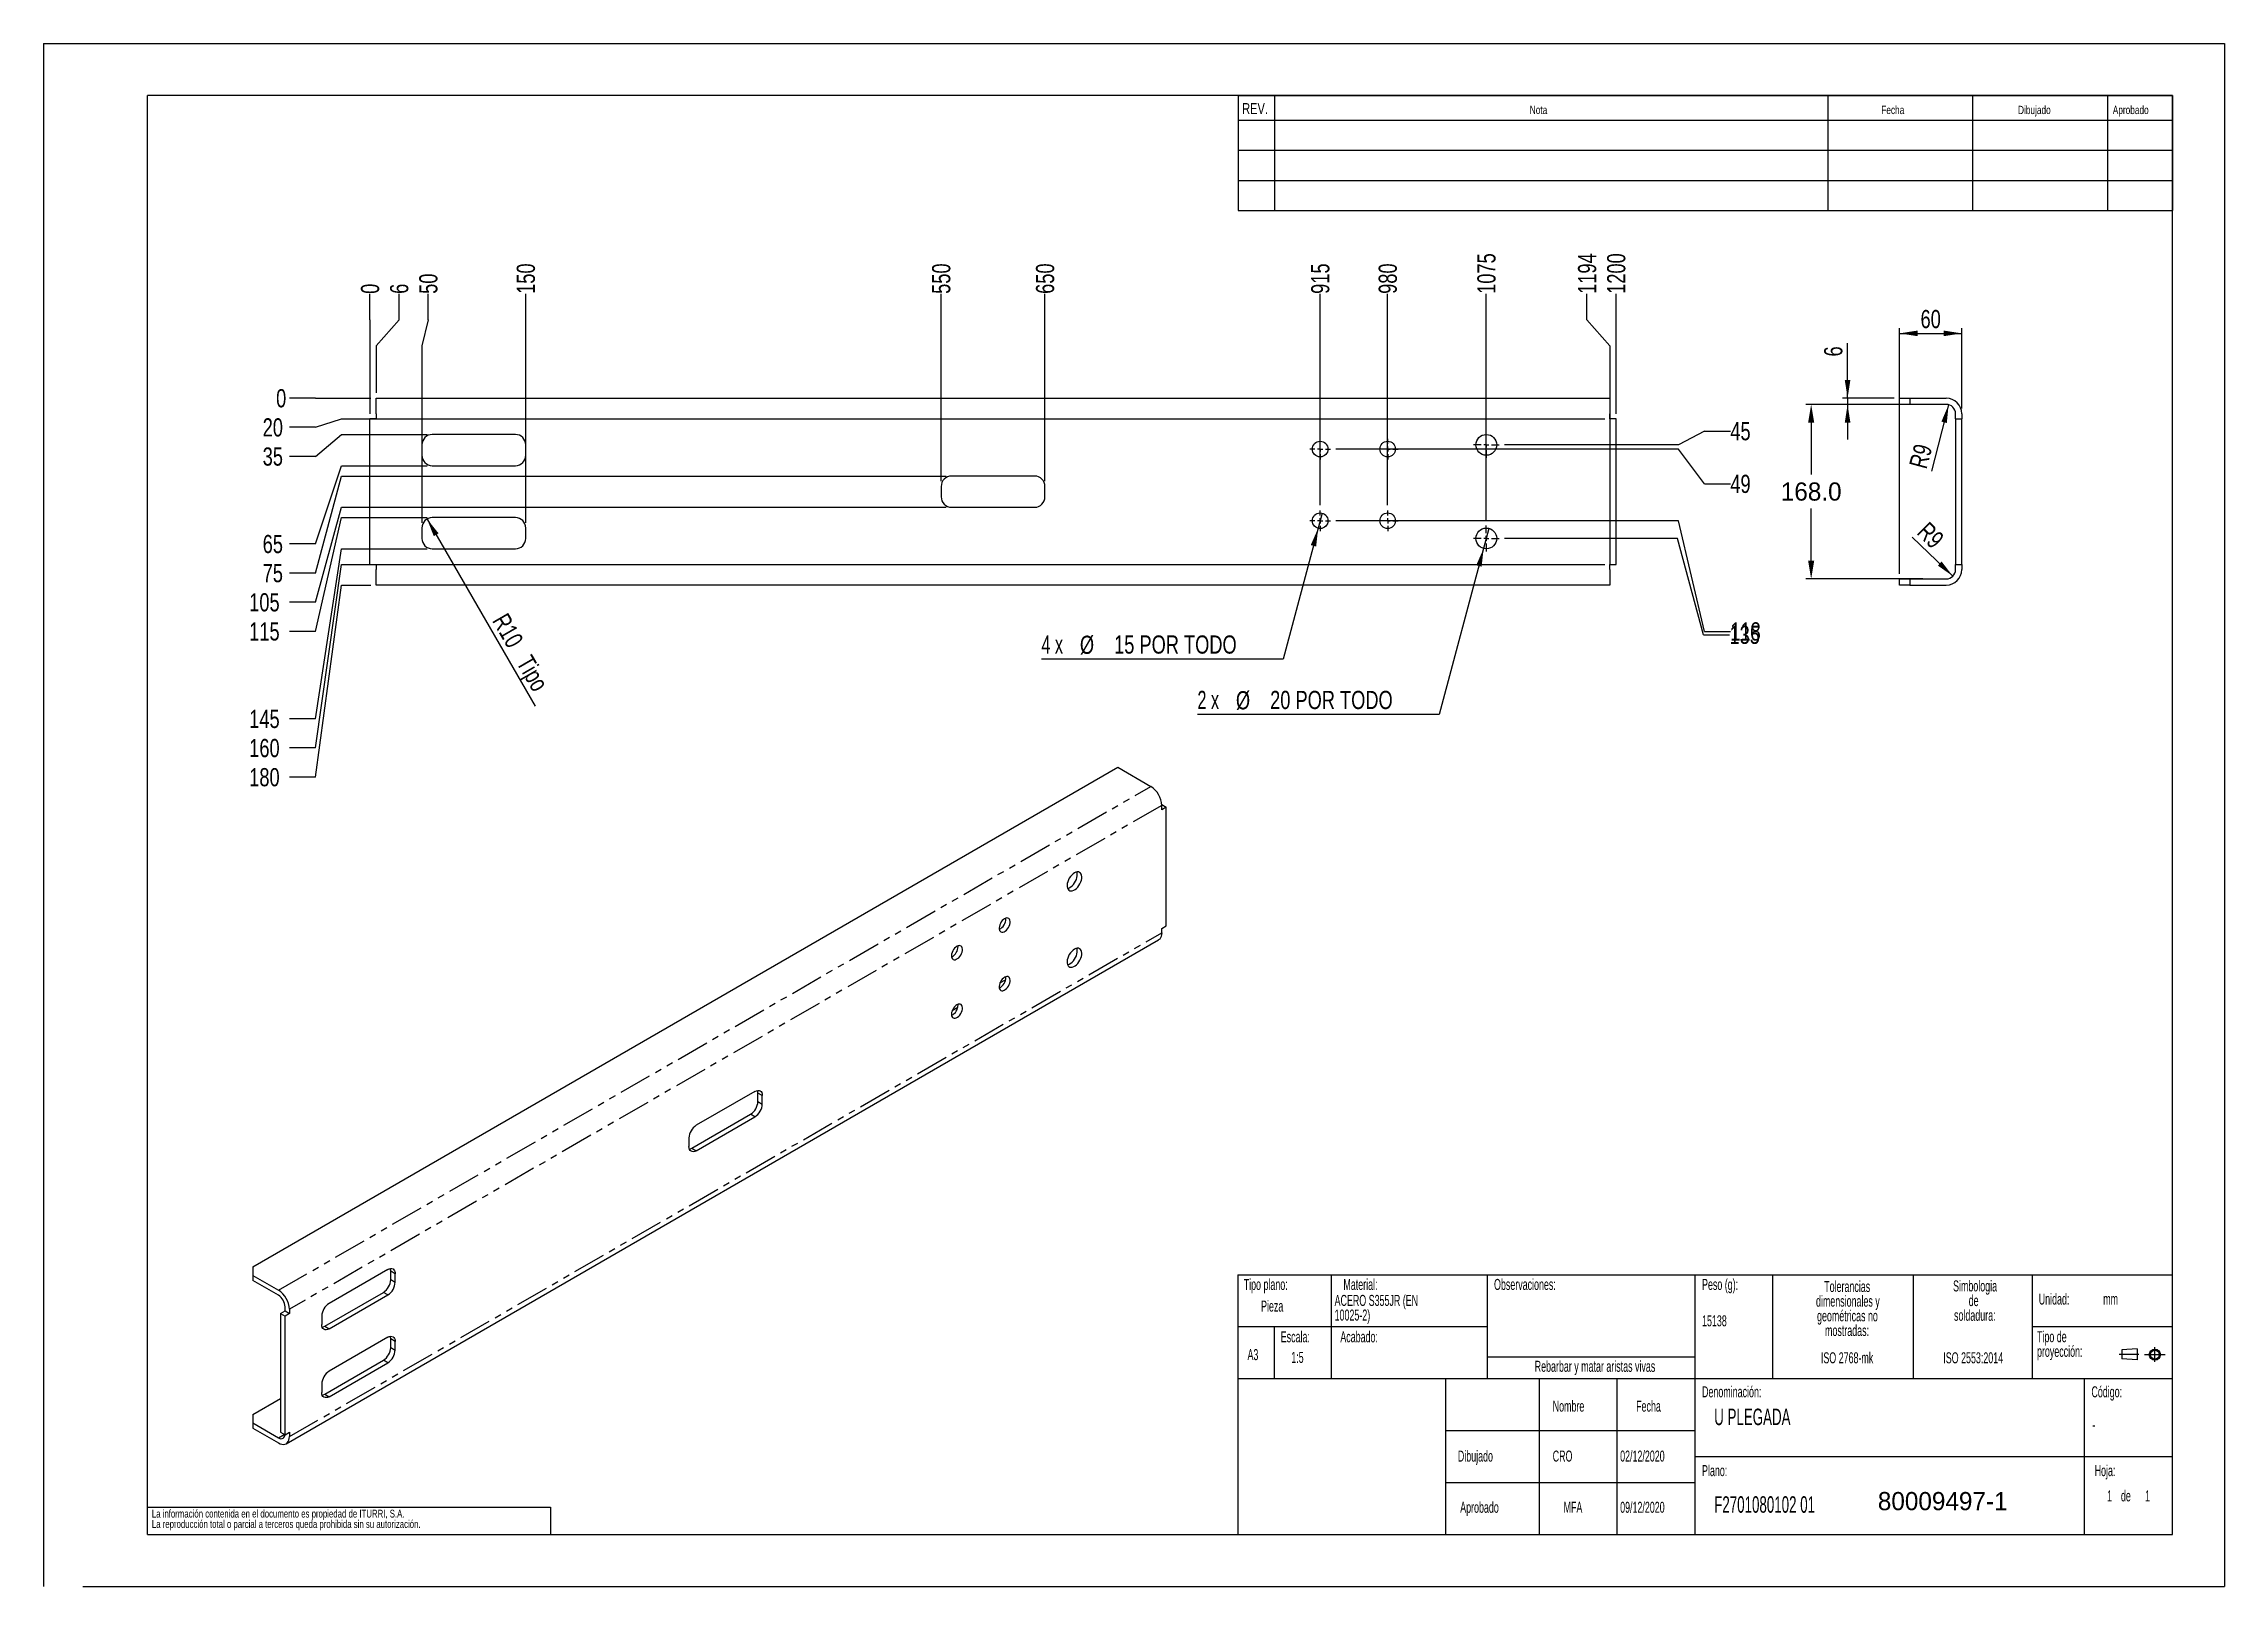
# Model space of a CAD drawing. Extents: x -521 to 4146, y -1144 to 297.
# Drawn here: x 0 to 420, y 0 to 297 of the extents above; entities that cross this region are included whole.
import ezdxf

# ---------------------------------------------------------------- set-up
doc = ezdxf.new("R2010")
doc.units = 0
doc.header["$PDSIZE"] = -1
for name, pattern in [('SLD-CENTRADA-DOBLE', [12.7, 6.35, -1.27, 1.27, -1.27, 1.27, -1.27]), ('SLD-CENTRADA-TRAZOS-LARGOS', [19.05, 15.24, -1.27, 1.27, -1.27]), ('SLD-CONTINUA', [0])]:
    doc.linetypes.add(name, pattern=pattern)
doc.layers.get('0').update_dxf_attribs({"linetype": 'CONTINUOUS'})
doc.layers.get('Defpoints').update_dxf_attribs({"linetype": 'CONTINUOUS'})
doc.layers.add('FORMATO', color=7, linetype='SLD-CONTINUA')
doc.layers.add('SLD-0', color=179, linetype='SLD-CONTINUA')
doc.styles.add('SLDTEXTSTYLE0', font='TXT', dxfattribs={"width": 0.605})
doc.styles.add('SLDTEXTSTYLE1', font='TXT', dxfattribs={"width": 0.75})
doc.styles.add('SLDTEXTSTYLE2', font='TXT', dxfattribs={"width": 0.666667})
doc.dimstyles.new('ISO-25', dxfattribs={"dimtxt": 2.5, "dimasz": 2.5, "dimexe": 1.25, "dimexo": 0.625, "dimtad": 1, "dimdsep": 46, "dimtxsty": 'Standard', "dimcen": 2.5, "dimadec": 0, "dimazin": 0, "dimtfac": 1, "dimtmove": 0, "dimatfit": 3, "dimfxl": 1, "dimarcsym": 0})
doc.dimstyles.new('SLDDIMSTYLE0', dxfattribs={"dimtxt": 3.5, "dimasz": 3.5, "dimexe": 0, "dimexo": 0.0625, "dimgap": 0.875, "dimtad": 1, "dimdec": 1, "dimlfac": 5, "dimrnd": 1e-09, "dimzin": 12, "dimdsep": 46, "dimtxsty": 'SLDTEXTSTYLE1', "dimsah": 1, "dimcen": 0.09, "dimadec": 0, "dimazin": 0, "dimtfac": 1, "dimtdec": 1, "dimtofl": 0, "dimtmove": 0, "dimatfit": 3, "dimfxl": 1, "dimtolj": 1, "dimtzin": 12, "dimarcsym": 0})
doc.dimstyles.new('SLDDIMSTYLE1', dxfattribs={"dimtxt": 3.5, "dimasz": 3.5, "dimexe": 0, "dimexo": 0.0625, "dimgap": 0.875, "dimtad": 1, "dimdec": 1, "dimlfac": 5, "dimrnd": 1e-09, "dimzin": 12, "dimdsep": 46, "dimtxsty": 'SLDTEXTSTYLE1', "dimsah": 1, "dimcen": 0.09, "dimadec": 0, "dimazin": 0, "dimtfac": 1, "dimtdec": 1, "dimtmove": 0, "dimatfit": 0, "dimfxl": 1, "dimtolj": 1, "dimtzin": 12, "dimarcsym": 0})
doc.dimstyles.new('SLDDIMSTYLE2', dxfattribs={"dimtxt": 3.5, "dimasz": 3.5, "dimexe": 0, "dimexo": 0.0625, "dimgap": 0.875, "dimtad": 1, "dimdec": 1, "dimlfac": 5, "dimrnd": 1e-09, "dimzin": 12, "dimdsep": 46, "dimtxsty": 'SLDTEXTSTYLE1', "dimsah": 1, "dimcen": 0, "dimadec": 0, "dimazin": 0, "dimtfac": 1, "dimtdec": 1, "dimtofl": 0, "dimtmove": 1, "dimatfit": 3, "dimfxl": 1, "dimtolj": 1, "dimtzin": 12, "dimarcsym": 0})
doc.dimstyles.new('SLDDIMSTYLE3', dxfattribs={"dimtxt": 3.5, "dimasz": 3.5, "dimexe": 0, "dimexo": 0.0625, "dimgap": 0.875, "dimtad": 0, "dimtih": 1, "dimtoh": 1, "dimdec": 0, "dimlfac": 5, "dimrnd": 1e-09, "dimdsep": 46, "dimtxsty": 'SLDTEXTSTYLE1', "dimblk1": 'NONE', "dimblk2": 'NONE', "dimsah": 1, "dimcen": 0.09, "dimadec": 0, "dimazin": 0, "dimtfac": 1, "dimtdec": 0, "dimtofl": 0, "dimtmove": 0, "dimatfit": 3, "dimldrblk": 'NONE', "dimfxl": 1, "dimtolj": 1, "dimtzin": 12, "dimarcsym": 0})
doc.dimstyles.new('SLDDIMSTYLE4', dxfattribs={"dimtxt": 3.5, "dimasz": 3.5, "dimexe": 0, "dimexo": 0.0625, "dimgap": 0.875, "dimtad": 0, "dimtih": 1, "dimtoh": 1, "dimdec": 1, "dimlfac": 5, "dimrnd": 1e-09, "dimzin": 12, "dimdsep": 46, "dimtxsty": 'SLDTEXTSTYLE1', "dimblk1": 'NONE', "dimblk2": 'NONE', "dimsah": 1, "dimcen": 0.09, "dimadec": 0, "dimazin": 0, "dimtfac": 1, "dimtdec": 1, "dimtofl": 0, "dimtmove": 0, "dimatfit": 3, "dimldrblk": 'NONE', "dimfxl": 1, "dimtolj": 1, "dimtzin": 12, "dimarcsym": 0})
doc.dimstyles.new('SLDDIMSTYLE5', dxfattribs={"dimtxt": 3.5, "dimasz": 3.5, "dimexe": 0, "dimexo": 0.0625, "dimgap": 0.875, "dimtad": 0, "dimtih": 1, "dimtoh": 1, "dimdec": 6, "dimlfac": 5, "dimrnd": 1e-09, "dimzin": 12, "dimdsep": 46, "dimtxsty": 'SLDTEXTSTYLE1', "dimblk1": 'NONE', "dimsah": 1, "dimcen": 0, "dimadec": 0, "dimazin": 0, "dimtfac": 1, "dimtdec": 1, "dimtmove": 0, "dimatfit": 3, "dimldrblk": 'NONE', "dimfxl": 1, "dimtolj": 1, "dimtzin": 12, "dimarcsym": 0})

msp = doc.modelspace()

# ---------------------------------------------------------------- texts
at = {"insert": (353.25538098, 18.16370758), "char_height": 3.5, "width": 30.0125, "attachment_point": 1}
msp.add_mtext('80009497-1', dxfattribs=at)
at = {"layer": 'FORMATO', "attachment_point": 1, "style": 'SLDTEXTSTYLE1'}
for s, insert, char_height in [('REV.', (230.83569636, 285.55214024), 2.116666667), ('Nota', (286.22438362, 285.02581871), 1.5875), ('Fecha', (353.92640633, 285.02581871), 1.5875), ('Dibujado', (380.2608472, 285.02581871), 1.5875), ('Aprobado', (398.51007098, 285.02581871), 1.5875)]:
    msp.add_mtext(s, dxfattribs=dict(at, insert=insert, char_height=char_height))
at = {"layer": 'SLD-0', "style": 'SLDTEXTSTYLE0'}
for s, insert, char_height, attachment_point in [('Tipo plano:', (231.12929082, 59.18086464), 2.1166666667, 1), ('Tipo plano:', (231.12929082, 59.18086464), 2.1166666667, 1), ('Material:', (250.32966909, 59.18086464), 2.116666667, 1), ('Material:', (250.32966909, 59.18086464), 2.116666667, 1), ('Observaciones:', (279.33861511, 59.18086464), 2.1166666667, 1), ('Observaciones:', (279.33861511, 59.18086464), 2.1166666667, 1), ('Peso (g):', (319.40305943, 59.18086464), 2.116666667, 1), ('Peso (g):', (319.40305943, 59.18086464), 2.116666667, 1), ('Pieza', (234.47259474, 55.01919565), 2.116666667, 1), ('Pieza', (234.47259474, 55.01919565), 2.116666667, 1), ('Unidad:', (384.24614919, 56.37062815), 2.116666667, 1), ('Unidad:', (384.24614919, 56.37062815), 2.116666667, 1), ('mm', (396.66217784, 56.37062815), 2.116666667, 1), ('mm', (396.66217784, 56.37062815), 2.116666667, 1), ('15138', (319.40305943, 52.1813088), 2.116666667, 1), ('15138', (319.40305943, 52.1813088), 2.116666667, 1), ('Escala:', (238.26310497, 49.10146847), 2.116666667, 1), ('Escala:', (238.26310497, 49.10146847), 2.116666667, 1), ('Acabado:', (249.73827693, 49.10146847), 2.116666667, 1), ('Acabado:', (249.73827693, 49.10146847), 2.116666667, 1), ('A3', (231.85934892, 45.67436774), 2.116666667, 1), ('A3', (231.85934892, 45.67436774), 2.116666667, 1), ('1:5', (240.2902322, 45.13474483), 2.116666667, 1), ('1:5', (240.2902322, 45.13474483), 2.116666667, 1), ('Rebarbar y matar aristas vivas', (298.78549011, 43.4237297), 2.1166666667, 2), ('Rebarbar y matar aristas vivas', (298.78549011, 43.4237297), 2.1166666667, 2), ('ISO 2768-mk', (347.33660555, 45.06001736), 2.1166666667, 2), ('ISO 2768-mk', (347.33660555, 45.06001736), 2.1166666667, 2), ('ISO 2553:2014', (371.6253871, 45.06001736), 2.1166666667, 2), ('ISO 2553:2014', (371.6253871, 45.06001736), 2.1166666667, 2), ('Denominación:', (319.40305943, 38.51431126), 2.1166666667, 1), ('Denominación:', (319.40305943, 38.51431126), 2.1166666667, 1), ('Código:', (394.39793937, 38.51431126), 2.116666667, 1), ('Código:', (394.39793937, 38.51431126), 2.116666667, 1), ('Nombre', (290.63774587, 35.75483379), 2.116666667, 1), ('Nombre', (290.63774587, 35.75483379), 2.116666667, 1), ('Fecha', (306.70833095, 35.75483379), 2.116666667, 1), ('Fecha', (306.70833095, 35.75483379), 2.116666667, 1), ('U PLEGADA', (321.73896976, 34.21733212), 3.175, 1), ('U PLEGADA', (321.73896976, 34.21733212), 3.175, 1), ('-', (394.58638598, 32.19316863), 2.11666667, 1), ('-', (394.58638598, 32.19316863), 2.11666667, 1), ('Dibujado', (272.3731861, 26.14030871), 2.116666667, 1), ('Dibujado', (272.3731861, 26.14030871), 2.116666667, 1), ('CRO', (290.63774587, 26.14030877), 2.116666667, 1), ('02/12/2020', (303.6286535, 26.14030877), 2.116666667, 1), ('Plano:', (319.40305943, 23.33826749), 2.116666667, 1), ('Plano:', (319.40305943, 23.33826749), 2.116666667, 1), ('Hoja:', (395.01391774, 23.33826749), 2.116666667, 1), ('Hoja:', (395.01391774, 23.33826749), 2.116666667, 1), ('F2701080102 01', (321.73896976, 17.34676089), 3.175, 1), ('F2701080102 01', (321.73896976, 17.34676089), 3.175, 1), ('1', (397.41271376, 18.47490375), 2.11666667, 1), ('1', (397.41271376, 18.47490375), 2.11666667, 1), ('1', (397.41271376, 18.47490375), 2.11666667, 1), ('1', (397.41271376, 18.47490375), 2.11666667, 1), ('de', (400.07750248, 18.47490369), 2.116666667, 1), ('de', (400.07750248, 18.47490369), 2.116666667, 1), ('de', (400.07750248, 18.47490369), 2.116666667, 1), ('de', (400.07750248, 18.47490369), 2.116666667, 1), ('1', (404.73079952, 18.47490375), 2.11666667, 1), ('1', (404.73079952, 18.47490375), 2.11666667, 1), ('1', (404.73079952, 18.47490375), 2.11666667, 1), ('1', (404.73079952, 18.47490375), 2.11666667, 1), ('Aprobado', (272.82454183, 16.28235867), 2.116666667, 1), ('Aprobado', (272.82454183, 16.28235867), 2.116666667, 1), ('MFA', (292.73505847, 16.28235873), 2.116666667, 1), ('09/12/2020', (303.6286535, 16.28235873), 2.116666667, 1)]:
    msp.add_mtext(s, dxfattribs=dict(at, insert=insert, char_height=char_height, attachment_point=attachment_point))

# ---------------------------------------------------------------- blocks, each defined once
blk = doc.blocks.new('BLOQUE3')
at = {"color": 7, "linetype": 'SLD-CENTRADA-TRAZOS-LARGOS'}
for p, q in [((397.92, 130.06), (394.8, 130.06)), ((398.88, 130.02), (402.16, 130.02)), ((400.52, 128.85), (400.52, 131.19))]:
    blk.add_line(p, q, dxfattribs=at)
at = {"color": 7, "linetype": 'SLD-CONTINUA'}
for p, q in [((397.68, 130.95), (395.23, 130.77)), ((395.23, 130.77), (395.23, 129.34)), ((397.68, 130.95), (397.68, 129.16)), ((397.68, 129.16), (395.23, 129.34))]:
    blk.add_line(p, q, dxfattribs=at)
for radius in [0.892, 0.713]:
    blk.add_circle((400.52, 130.02), radius, dxfattribs=at)
blk = doc.blocks.new('SW_NOTE_0')
at = {"layer": 'SLD-0', "color": 0, "attachment_point": 2, "style": 'SLDTEXTSTYLE0'}
for s, insert, char_height in [('dimensionales y', (7.54, -0.09), 2.1167), ('Tolerancias', (7.41, 2.73), 2.1167), ('geométricas no', (7.46, -2.92), 2.1167), ('mostradas:', (7.38, -5.74), 2.117)]:
    blk.add_mtext(s, dxfattribs=dict(at, insert=insert, char_height=char_height))
blk = doc.blocks.new('SW_NOTE_0_1')
at = {"layer": 'SLD-0', "color": 0, "attachment_point": 1, "style": 'SLDTEXTSTYLE0'}
for s, insert, char_height in [('Tipo de', (0, 2.73), 2.117), ('proyección:', (0, -0.09), 2.1167)]:
    blk.add_mtext(s, dxfattribs=dict(at, insert=insert, char_height=char_height))
blk = doc.blocks.new('SW_NOTE_0_2')
at = {"layer": 'SLD-0', "color": 0, "char_height": 2.117, "attachment_point": 2, "style": 'SLDTEXTSTYLE0'}
for s, insert in [('Simbologia', (7.11, 2.73)), ('de', (6.84, -0.09)), ('soldadura:', (7.06, -2.92))]:
    blk.add_mtext(s, dxfattribs=dict(at, insert=insert))
blk = doc.blocks.new('SW_NOTE_0_3')
at = {"layer": 'SLD-0', "color": 0, "attachment_point": 1, "style": 'SLDTEXTSTYLE0'}
for s, insert, char_height in [('ACERO S355JR (EN', (0, 2.73), 2.1167), ('10025-2)', (0, -0.09), 2.117)]:
    blk.add_mtext(s, dxfattribs=dict(at, insert=insert, char_height=char_height))
blk = doc.blocks.new('SW_NOTE_0_4')
at = {"layer": 'SLD-0', "color": 0, "char_height": 1.5, "attachment_point": 1, "style": 'SLDTEXTSTYLE1'}
for s, insert in [('La información contenida en el documento es propiedad de ITURRI, S.A.', (0, 1.93)), ('La reproducción total o parcial a terceros queda prohibida sin su autorización.', (0, -0.07))]:
    blk.add_mtext(s, dxfattribs=dict(at, insert=insert))
blk = doc.blocks.new('SW_NOTE_0_5')
at = {"layer": 'SLD-0', "color": 0, "attachment_point": 2, "style": 'SLDTEXTSTYLE0'}
for s, insert, char_height in [('dimensionales y', (7.54, -0.09), 2.1167), ('Tolerancias', (7.41, 2.73), 2.1167), ('geométricas no', (7.46, -2.92), 2.1167), ('mostradas:', (7.38, -5.74), 2.117)]:
    blk.add_mtext(s, dxfattribs=dict(at, insert=insert, char_height=char_height))
blk = doc.blocks.new('SW_NOTE_0_6')
at = {"layer": 'SLD-0', "color": 0, "attachment_point": 1, "style": 'SLDTEXTSTYLE0'}
for s, insert, char_height in [('Tipo de', (0, 2.73), 2.117), ('proyección:', (0, -0.09), 2.1167)]:
    blk.add_mtext(s, dxfattribs=dict(at, insert=insert, char_height=char_height))
blk = doc.blocks.new('SW_NOTE_0_7')
at = {"layer": 'SLD-0', "color": 0, "char_height": 2.117, "attachment_point": 2, "style": 'SLDTEXTSTYLE0'}
for s, insert in [('Simbologia', (7.11, 2.73)), ('de', (6.84, -0.09)), ('soldadura:', (7.06, -2.92))]:
    blk.add_mtext(s, dxfattribs=dict(at, insert=insert))
blk = doc.blocks.new('SW_NOTE_0_8')
at = {"layer": 'SLD-0', "color": 0, "attachment_point": 1, "style": 'SLDTEXTSTYLE0'}
for s, insert, char_height in [('ACERO S355JR (EN', (0, 2.73), 2.1167), ('10025-2)', (0, -0.09), 2.117)]:
    blk.add_mtext(s, dxfattribs=dict(at, insert=insert, char_height=char_height))
blk = doc.blocks.new('SW_NOTE_0_9')
at = {"layer": 'SLD-0', "color": 0, "char_height": 1.5, "attachment_point": 1, "style": 'SLDTEXTSTYLE1'}
for s, insert in [('La información contenida en el documento es propiedad de ITURRI, S.A.', (0, 1.93)), ('La reproducción total o parcial a terceros queda prohibida sin su autorización.', (0, -0.07))]:
    blk.add_mtext(s, dxfattribs=dict(at, insert=insert))
blk = doc.blocks.new('_D')
at = {"layer": 'FORMATO', "color": 7, "transparency": 16777216}
for p, q in [((357.43, 194.95), (357.43, 242.22)), ((357.43, 241.22), (369.43, 241.22)), ((369.43, 226.75), (369.43, 242.22))]:
    blk.add_line(p, q, dxfattribs=at)
for points in [[(357.43, 241.22), (360.93, 240.68), (360.93, 241.76)], [(369.43, 241.22), (365.93, 241.76), (365.93, 240.68)]]:
    blk.add_solid(points, dxfattribs=at)
at = {"layer": 'FORMATO', "color": 7, "transparency": 16777216, "insert": (361.48, 245.73), "char_height": 3.5, "attachment_point": 1, "style": 'SLDTEXTSTYLE1'}
blk.add_mtext('60', dxfattribs=at)
blk = doc.blocks.new('_D_1')
at = {"layer": 'FORMATO', "color": 7, "transparency": 16777216}
for p, q in [((347.43, 228.75), (347.43, 239.36)), ((356.43, 228.75), (346.43, 228.75)), ((356.43, 227.55), (346.43, 227.55)), ((347.43, 228.75), (347.43, 227.55)), ((347.43, 227.55), (347.43, 220.82))]:
    blk.add_line(p, q, dxfattribs=at)
for points in [[(347.43, 228.75), (347.97, 232.25), (346.89, 232.25)], [(347.43, 227.55), (346.89, 224.05), (347.97, 224.05)]]:
    blk.add_solid(points, dxfattribs=at)
at = {"layer": 'FORMATO', "color": 7, "transparency": 16777216, "insert": (342.92, 236.77), "char_height": 3.5, "attachment_point": 1, "rotation": 90, "style": 'SLDTEXTSTYLE1'}
blk.add_mtext('6', dxfattribs=at)
blk = doc.blocks.new('_D_2')
at = {"layer": 'FORMATO', "color": 7, "transparency": 16777216}
blk.add_line((366.89, 227.49), (363.59, 214.68), dxfattribs=at)
blk.add_solid([(366.89, 227.49), (365.5, 224.23), (366.54, 223.96)], dxfattribs=at)
at = {"layer": 'FORMATO', "color": 7, "transparency": 16777216, "insert": (359.23, 215.85), "char_height": 3.5, "attachment_point": 1, "rotation": 75, "style": 'SLDTEXTSTYLE1'}
blk.add_mtext('R9', dxfattribs=at)
blk = doc.blocks.new('_D_3')
at = {"layer": 'FORMATO', "color": 7, "transparency": 16777216}
blk.add_line((367.7, 194.48), (359.9, 201.99), dxfattribs=at)
blk.add_solid([(367.7, 194.48), (365.55, 197.29), (364.81, 196.52)], dxfattribs=at)
at = {"layer": 'FORMATO', "color": 7, "transparency": 16777216, "insert": (363.09, 205.18), "char_height": 3.5, "attachment_point": 1, "rotation": 315, "style": 'SLDTEXTSTYLE1'}
blk.add_mtext('R9', dxfattribs=at)
blk = doc.blocks.new('_D_4')
at = {"layer": 'FORMATO', "transparency": 16777216}
for p, q in [((62.85, 243.83), (62.85, 248.83)), ((62.85, 243.83), (62.85, 238.83)), ((62.85, 238.83), (62.85, 225.75))]:
    blk.add_line(p, q, dxfattribs=at)
at = {"layer": 'FORMATO', "transparency": 16777216, "insert": (61.12, 248.83), "char_height": 3.5, "attachment_point": 1, "rotation": 90, "style": 'SLDTEXTSTYLE1'}
blk.add_mtext('0', dxfattribs=at)
blk = doc.blocks.new('_NONE')
blk = doc.blocks.new('_D_5')
at = {"layer": 'FORMATO', "color": 7, "transparency": 16777216}
for p, q in [((68.47, 243.83), (68.47, 248.83)), ((68.47, 243.83), (64.05, 238.83)), ((64.05, 238.83), (64.05, 229.75))]:
    blk.add_line(p, q, dxfattribs=at)
at = {"layer": 'FORMATO', "color": 7, "transparency": 16777216, "insert": (66.73, 248.83), "char_height": 3.5, "attachment_point": 1, "rotation": 90, "style": 'SLDTEXTSTYLE1'}
blk.add_mtext('6', dxfattribs=at)
blk = doc.blocks.new('_D_6')
at = {"layer": 'FORMATO', "color": 7, "transparency": 16777216}
for p, q in [((74.08, 243.83), (74.08, 248.83)), ((74.08, 243.83), (72.85, 238.83)), ((72.85, 238.83), (72.85, 204.75))]:
    blk.add_line(p, q, dxfattribs=at)
at = {"layer": 'FORMATO', "color": 7, "transparency": 16777216, "insert": (72.34, 248.83), "char_height": 3.5, "attachment_point": 1, "rotation": 90, "style": 'SLDTEXTSTYLE1'}
blk.add_mtext('50', dxfattribs=at)
blk = doc.blocks.new('_D_7')
at = {"layer": 'FORMATO', "color": 7, "transparency": 16777216}
blk.add_line((92.85, 204.75), (92.85, 248.83), dxfattribs=at)
at = {"layer": 'FORMATO', "color": 7, "transparency": 16777216, "insert": (91.12, 248.83), "char_height": 3.5, "attachment_point": 1, "rotation": 90, "style": 'SLDTEXTSTYLE1'}
blk.add_mtext('150', dxfattribs=at)
blk = doc.blocks.new('_D_8')
at = {"layer": 'FORMATO', "color": 7, "transparency": 16777216}
blk.add_line((172.85, 212.75), (172.85, 248.83), dxfattribs=at)
at = {"layer": 'FORMATO', "color": 7, "transparency": 16777216, "insert": (171.12, 248.83), "char_height": 3.5, "attachment_point": 1, "rotation": 90, "style": 'SLDTEXTSTYLE1'}
blk.add_mtext('550', dxfattribs=at)
blk = doc.blocks.new('_D_9')
at = {"layer": 'FORMATO', "color": 7, "transparency": 16777216}
blk.add_line((192.85, 212.75), (192.85, 248.83), dxfattribs=at)
at = {"layer": 'FORMATO', "color": 7, "transparency": 16777216, "insert": (191.12, 248.83), "char_height": 3.5, "attachment_point": 1, "rotation": 90, "style": 'SLDTEXTSTYLE1'}
blk.add_mtext('650', dxfattribs=at)
blk = doc.blocks.new('_D_10')
at = {"layer": 'FORMATO', "color": 7, "transparency": 16777216}
blk.add_line((245.85, 208.15), (245.85, 248.83), dxfattribs=at)
at = {"layer": 'FORMATO', "color": 7, "transparency": 16777216, "insert": (244.12, 248.83), "char_height": 3.5, "attachment_point": 1, "rotation": 90, "style": 'SLDTEXTSTYLE1'}
blk.add_mtext('915', dxfattribs=at)
blk = doc.blocks.new('_D_11')
at = {"layer": 'FORMATO', "color": 7, "transparency": 16777216}
blk.add_line((258.85, 208.15), (258.85, 248.83), dxfattribs=at)
at = {"layer": 'FORMATO', "color": 7, "transparency": 16777216, "insert": (257.12, 248.83), "char_height": 3.5, "attachment_point": 1, "rotation": 90, "style": 'SLDTEXTSTYLE1'}
blk.add_mtext('980', dxfattribs=at)
blk = doc.blocks.new('_D_12')
at = {"layer": 'FORMATO', "color": 7, "transparency": 16777216}
blk.add_line((277.85, 205.25), (277.85, 248.83), dxfattribs=at)
at = {"layer": 'FORMATO', "color": 7, "transparency": 16777216, "insert": (276.12, 248.83), "char_height": 3.5, "attachment_point": 1, "rotation": 90, "style": 'SLDTEXTSTYLE1'}
blk.add_mtext('1075', dxfattribs=at)
blk = doc.blocks.new('_D_13')
at = {"layer": 'FORMATO', "color": 7, "transparency": 16777216}
for p, q in [((297.24, 243.83), (297.24, 248.83)), ((297.24, 243.83), (301.65, 238.83)), ((301.65, 238.83), (301.65, 196.75))]:
    blk.add_line(p, q, dxfattribs=at)
at = {"layer": 'FORMATO', "color": 7, "transparency": 16777216, "insert": (295.51, 248.83), "char_height": 3.5, "attachment_point": 1, "rotation": 90, "style": 'SLDTEXTSTYLE1'}
blk.add_mtext('1194', dxfattribs=at)
blk = doc.blocks.new('_D_14')
at = {"layer": 'FORMATO', "color": 7, "transparency": 16777216}
blk.add_line((302.85, 225.75), (302.85, 248.83), dxfattribs=at)
at = {"layer": 'FORMATO', "color": 7, "transparency": 16777216, "insert": (301.12, 248.83), "char_height": 3.5, "attachment_point": 1, "rotation": 90, "style": 'SLDTEXTSTYLE1'}
blk.add_mtext('1200', dxfattribs=at)
blk = doc.blocks.new('_D_15')
at = {"layer": 'FORMATO', "transparency": 16777216}
for p, q in [((52.36, 228.75), (47.36, 228.75)), ((52.36, 228.75), (57.36, 228.75)), ((57.36, 228.75), (63.05, 228.75))]:
    blk.add_line(p, q, dxfattribs=at)
at = {"layer": 'FORMATO', "transparency": 16777216, "insert": (44.78, 230.48), "char_height": 3.5, "attachment_point": 1, "style": 'SLDTEXTSTYLE1'}
blk.add_mtext('0', dxfattribs=at)
blk = doc.blocks.new('_D_16')
at = {"layer": 'FORMATO', "color": 7, "transparency": 16777216}
for p, q in [((52.36, 223.14), (47.36, 223.14)), ((52.36, 223.14), (57.36, 224.75)), ((57.36, 224.75), (300.65, 224.75))]:
    blk.add_line(p, q, dxfattribs=at)
at = {"layer": 'FORMATO', "color": 7, "transparency": 16777216, "insert": (42.19, 224.87), "char_height": 3.5, "attachment_point": 1, "style": 'SLDTEXTSTYLE1'}
blk.add_mtext('20', dxfattribs=at)
blk = doc.blocks.new('_D_17')
at = {"layer": 'FORMATO', "color": 7, "transparency": 16777216}
for p, q in [((314.85, 219.75), (281.35, 219.75)), ((319.85, 222.41), (314.85, 219.75)), ((319.85, 222.41), (324.85, 222.41))]:
    blk.add_line(p, q, dxfattribs=at)
at = {"layer": 'FORMATO', "color": 7, "transparency": 16777216, "insert": (324.85, 224.14), "char_height": 3.5, "attachment_point": 1, "style": 'SLDTEXTSTYLE1'}
blk.add_mtext('45', dxfattribs=at)
blk = doc.blocks.new('_D_18')
at = {"layer": 'FORMATO', "color": 7, "transparency": 16777216}
for p, q in [((52.36, 217.53), (57.36, 221.75)), ((57.36, 221.75), (73.85, 221.75)), ((52.36, 217.53), (47.36, 217.53))]:
    blk.add_line(p, q, dxfattribs=at)
at = {"layer": 'FORMATO', "color": 7, "transparency": 16777216, "insert": (42.19, 219.26), "char_height": 3.5, "attachment_point": 1, "style": 'SLDTEXTSTYLE1'}
blk.add_mtext('35', dxfattribs=at)
blk = doc.blocks.new('_D_19')
at = {"layer": 'FORMATO', "color": 7, "transparency": 16777216}
for p, q in [((314.85, 218.95), (248.85, 218.95)), ((319.85, 212.27), (314.85, 218.95)), ((319.85, 212.27), (324.85, 212.27))]:
    blk.add_line(p, q, dxfattribs=at)
at = {"layer": 'FORMATO', "color": 7, "transparency": 16777216, "insert": (324.85, 214), "char_height": 3.5, "attachment_point": 1, "style": 'SLDTEXTSTYLE1'}
blk.add_mtext('49', dxfattribs=at)
blk = doc.blocks.new('_D_20')
at = {"layer": 'FORMATO', "color": 7, "transparency": 16777216}
for p, q in [((52.36, 200.69), (57.36, 215.75)), ((57.36, 215.75), (73.85, 215.75)), ((52.36, 200.69), (47.36, 200.69))]:
    blk.add_line(p, q, dxfattribs=at)
at = {"layer": 'FORMATO', "color": 7, "transparency": 16777216, "insert": (42.19, 202.42), "char_height": 3.5, "attachment_point": 1, "style": 'SLDTEXTSTYLE1'}
blk.add_mtext('65', dxfattribs=at)
blk = doc.blocks.new('_D_21')
at = {"layer": 'FORMATO', "color": 7, "transparency": 16777216}
for p, q in [((52.36, 195.08), (57.36, 213.75)), ((57.36, 213.75), (173.85, 213.75)), ((52.36, 195.08), (47.36, 195.08))]:
    blk.add_line(p, q, dxfattribs=at)
at = {"layer": 'FORMATO', "color": 7, "transparency": 16777216, "insert": (42.19, 196.81), "char_height": 3.5, "attachment_point": 1, "style": 'SLDTEXTSTYLE1'}
blk.add_mtext('75', dxfattribs=at)
blk = doc.blocks.new('_D_22')
at = {"layer": 'FORMATO', "color": 7, "transparency": 16777216}
for p, q in [((52.36, 189.47), (57.36, 207.75)), ((57.36, 207.75), (173.85, 207.75)), ((52.36, 189.47), (47.36, 189.47))]:
    blk.add_line(p, q, dxfattribs=at)
at = {"layer": 'FORMATO', "color": 7, "transparency": 16777216, "insert": (39.6, 191.2), "char_height": 3.5, "attachment_point": 1, "style": 'SLDTEXTSTYLE1'}
blk.add_mtext('105', dxfattribs=at)
blk = doc.blocks.new('_D_23')
at = {"layer": 'FORMATO', "color": 7, "transparency": 16777216}
for p, q in [((314.85, 205.15), (248.85, 205.15)), ((319.85, 183.85), (314.85, 205.15)), ((319.85, 183.85), (324.85, 183.85))]:
    blk.add_line(p, q, dxfattribs=at)
at = {"layer": 'FORMATO', "color": 7, "transparency": 16777216, "insert": (324.85, 185.59), "char_height": 3.5, "attachment_point": 1, "style": 'SLDTEXTSTYLE1'}
blk.add_mtext('118', dxfattribs=at)
blk = doc.blocks.new('_D_24')
at = {"layer": 'FORMATO', "color": 7, "transparency": 16777216}
for p, q in [((52.36, 183.85), (57.36, 205.75)), ((57.36, 205.75), (73.85, 205.75)), ((52.36, 183.85), (47.36, 183.85))]:
    blk.add_line(p, q, dxfattribs=at)
at = {"layer": 'FORMATO', "color": 7, "transparency": 16777216, "insert": (39.6, 185.59), "char_height": 3.5, "attachment_point": 1, "style": 'SLDTEXTSTYLE1'}
blk.add_mtext('115', dxfattribs=at)
blk = doc.blocks.new('_D_25')
at = {"layer": 'FORMATO', "color": 7, "transparency": 16777216}
for p, q in [((314.69, 201.75), (281.35, 201.75)), ((319.69, 183.21), (314.69, 201.75)), ((319.69, 183.21), (324.69, 183.21))]:
    blk.add_line(p, q, dxfattribs=at)
at = {"layer": 'FORMATO', "color": 7, "transparency": 16777216, "insert": (324.69, 184.94), "char_height": 3.5, "attachment_point": 1, "style": 'SLDTEXTSTYLE1'}
blk.add_mtext('135', dxfattribs=at)
blk = doc.blocks.new('_D_26')
at = {"layer": 'FORMATO', "color": 7, "transparency": 16777216}
for p, q in [((52.36, 167.02), (57.36, 199.75)), ((57.36, 199.75), (73.85, 199.75)), ((52.36, 167.02), (47.36, 167.02))]:
    blk.add_line(p, q, dxfattribs=at)
at = {"layer": 'FORMATO', "color": 7, "transparency": 16777216, "insert": (39.6, 168.75), "char_height": 3.5, "attachment_point": 1, "style": 'SLDTEXTSTYLE1'}
blk.add_mtext('145', dxfattribs=at)
blk = doc.blocks.new('_D_27')
at = {"layer": 'FORMATO', "color": 7, "transparency": 16777216}
for p, q in [((52.36, 161.41), (57.36, 196.75)), ((57.36, 196.75), (300.65, 196.75)), ((52.36, 161.41), (47.36, 161.41))]:
    blk.add_line(p, q, dxfattribs=at)
at = {"layer": 'FORMATO', "color": 7, "transparency": 16777216, "insert": (39.6, 163.14), "char_height": 3.5, "attachment_point": 1, "style": 'SLDTEXTSTYLE1'}
blk.add_mtext('160', dxfattribs=at)
blk = doc.blocks.new('_D_28')
at = {"layer": 'FORMATO', "color": 7, "transparency": 16777216}
for p, q in [((52.36, 155.8), (57.36, 192.75)), ((57.36, 192.75), (63.05, 192.75)), ((52.36, 155.8), (47.36, 155.8))]:
    blk.add_line(p, q, dxfattribs=at)
at = {"layer": 'FORMATO', "color": 7, "transparency": 16777216, "insert": (39.6, 157.53), "char_height": 3.5, "attachment_point": 1, "style": 'SLDTEXTSTYLE1'}
blk.add_mtext('180', dxfattribs=at)
blk = doc.blocks.new('_D_29')
at = {"layer": 'FORMATO', "color": 7, "transparency": 16777216}
blk.add_line((73.85, 205.48), (94.66, 169.43), dxfattribs=at)
blk.add_solid([(73.85, 205.48), (75.14, 202.18), (76.07, 202.72)], dxfattribs=at)
at = {"layer": 'FORMATO', "color": 7, "transparency": 16777216, "char_height": 3.5, "attachment_point": 1, "rotation": 300, "style": 'SLDTEXTSTYLE1'}
for s, insert in [('R10', (89.33, 187.67)), ('Tipo', (93.99, 179.6))]:
    blk.add_mtext(s, dxfattribs=dict(at, insert=insert))
blk = doc.blocks.new('_D_30')
at = {"layer": 'FORMATO', "transparency": 16777216}
for p, q in [((246.24, 206.6), (245.47, 203.7)), ((245.47, 203.7), (238.72, 178.51)), ((238.72, 178.51), (192.17, 178.51))]:
    blk.add_line(p, q, dxfattribs=at)
blk.add_solid([(245.47, 203.7), (244.04, 200.46), (245.08, 200.18)], dxfattribs=at)
at = {"layer": 'FORMATO', "transparency": 16777216, "char_height": 3.5, "attachment_point": 1}
for s, insert, style in [('4 x', (192.17, 183.07), 'SLDTEXTSTYLE2'), ('%%c', (199.58, 183.02), 'SLDTEXTSTYLE1'), ('15 POR TODO', (206.17, 183.07), 'SLDTEXTSTYLE1')]:
    blk.add_mtext(s, dxfattribs=dict(at, insert=insert, style=style))
blk = doc.blocks.new('_D_31')
at = {"layer": 'FORMATO', "transparency": 16777216}
for p, q in [((278.37, 203.68), (277.34, 199.82)), ((277.34, 199.82), (268.77, 167.83)), ((268.77, 167.83), (222.22, 167.83))]:
    blk.add_line(p, q, dxfattribs=at)
blk.add_solid([(277.34, 199.82), (275.91, 196.58), (276.95, 196.3)], dxfattribs=at)
at = {"layer": 'FORMATO', "transparency": 16777216, "char_height": 3.5, "attachment_point": 1}
for s, insert, style in [('2 x', (222.22, 172.4), 'SLDTEXTSTYLE2'), ('%%c', (229.63, 172.34), 'SLDTEXTSTYLE1'), ('20 POR TODO', (236.22, 172.4), 'SLDTEXTSTYLE1')]:
    blk.add_mtext(s, dxfattribs=dict(at, insert=insert, style=style))
blk = doc.blocks.new('SW_CENTERMARKSYMBOL_0')
at = {"layer": 'FORMATO', "color": 0}
for p, q in [((-1, 0), (-2.5, 0)), ((0, 0), (-0.5, 0)), ((0, 1), (0, 2.5)), ((0, 0), (0, 0.5)), ((0, 0), (0, -0.5)), ((0, 0), (0.5, 0)), ((1, 0), (2.5, 0)), ((0, -1), (0, -2.5))]:
    blk.add_line(p, q, dxfattribs=at)
blk = doc.blocks.new('SW_CENTERMARKSYMBOL_1')
at = {"layer": 'FORMATO', "color": 0}
for p, q in [((-1, 0), (-2.5, 0)), ((0, 0), (-0.5, 0)), ((0, 1), (0, 2.5)), ((0, 0), (0, 0.5)), ((0, 0), (0, -0.5)), ((0, 0), (0.5, 0)), ((1, 0), (2.5, 0)), ((0, -1), (0, -2.5))]:
    blk.add_line(p, q, dxfattribs=at)
blk = doc.blocks.new('SW_CENTERMARKSYMBOL_2')
at = {"layer": 'FORMATO', "color": 0}
for p, q in [((-1, 0), (-2, 0)), ((0, 0), (-0.5, 0)), ((0, 1), (0, 2)), ((0, 0), (0, 0.5)), ((0, 0), (0, -0.5)), ((0, 0), (0.5, 0)), ((1, 0), (2, 0)), ((0, -1), (0, -2))]:
    blk.add_line(p, q, dxfattribs=at)
blk = doc.blocks.new('SW_CENTERMARKSYMBOL_3')
at = {"layer": 'FORMATO', "color": 0}
for p, q in [((-1, 0), (-2, 0)), ((0, 0), (-0.5, 0)), ((0, 1), (0, 2)), ((0, 0), (0, 0.5)), ((0, 0), (0, -0.5)), ((0, 0), (0.5, 0)), ((1, 0), (2, 0)), ((0, -1), (0, -2))]:
    blk.add_line(p, q, dxfattribs=at)
blk = doc.blocks.new('SW_CENTERMARKSYMBOL_4')
at = {"layer": 'FORMATO', "color": 0}
for p, q in [((-1, 0), (-2, 0)), ((0, 0), (-0.5, 0)), ((0, 1), (0, 2)), ((0, 0), (0, 0.5)), ((0, 0), (0, -0.5)), ((0, 0), (0.5, 0)), ((1, 0), (2, 0)), ((0, -1), (0, -2))]:
    blk.add_line(p, q, dxfattribs=at)
blk = doc.blocks.new('SW_CENTERMARKSYMBOL_5')
at = {"layer": 'FORMATO', "color": 0}
for p, q in [((-1, 0), (-2, 0)), ((0, 0), (-0.5, 0)), ((0, 1), (0, 2)), ((0, 0), (0, 0.5)), ((0, 0), (0, -0.5)), ((0, 0), (0.5, 0)), ((1, 0), (2, 0)), ((0, -1), (0, -2))]:
    blk.add_line(p, q, dxfattribs=at)
blk = doc.blocks.new('*D51')
at = {"color": 0, "lineweight": -2, "transparency": 16777216}
for p, q in [((361.93, 227.55), (339.42, 227.55)), ((340.42, 224.05), (340.42, 214.02)), ((340.42, 197.45), (340.42, 207.48)), ((361.93, 193.95), (339.42, 193.95))]:
    blk.add_line(p, q, dxfattribs=at)
at = {"color": 0, "transparency": 16777216}
for points in [[(339.83, 224.05), (341, 224.05), (340.42, 227.55)], [(339.83, 197.45), (341, 197.45), (340.42, 193.95)]]:
    blk.add_solid(points, dxfattribs=at)
at = {"layer": 'Defpoints', "color": 0, "transparency": 16777216}
for p in [(362.93, 227.55), (340.42, 193.95), (362.93, 193.95)]:
    blk.add_point(p, dxfattribs=at)
at = {"color": 0, "transparency": 16777216, "insert": (340.42, 210.75), "char_height": 3.5, "attachment_point": 5}
blk.add_mtext('168.0', dxfattribs=at)

# ---------------------------------------------------------------- dimensions: what is measured, and where the dimension line sits
dim = msp.add_linear_dim(base=(340.41825915, 193.94922806), p1=(362.92785856, 227.54922704), p2=(362.92785856, 193.94922806), angle=90, dimstyle='ISO-25', override={"dimtxt": 3.5, "dimasz": 3.5, "dimexe": 1, "dimexo": 1, "dimgap": 1.524, "dimtih": 1, "dimtoh": 1, "dimdec": 1, "dimlfac": 5, "dimzin": 0, "dimtdec": 1, "dimtzin": 0})
dim.commit()
dim.dimension.update_dxf_attribs({"geometry": '*D51', "text_midpoint": (340.41825915, 210.74922755)})
at = {"layer": 'FORMATO', "color": 7}
for feature_location, offset, dtype, origin, picture, middle in [((277.85484156, 204.24922805), (0, 44.5761918), 1, (62.85484156, 224.74922805), '_D_12', (277.85484156, 253.99764223)), ((301.65484156, 195.74922805), (-4.41181249, 53.0761918), 1, (62.85484156, 224.74922805), '_D_13', (297.24302906, 253.99764223)), ((302.85484156, 224.74922805), (0, 24.0761918), 1, (62.85484156, 224.74922805), '_D_14', (302.85484156, 253.99764223)), ((92.85484156, 203.74922805), (0, 45.0761918), 1, (62.85484156, 224.74922805), '_D_7', (92.85484156, 252.70458652)), ((172.85484156, 211.74922805), (0, 37.0761918), 1, (62.85484156, 224.74922805), '_D_8', (172.85484156, 252.70458652)), ((192.85484156, 211.74922805), (0, 37.0761918), 1, (62.85484156, 224.74922805), '_D_9', (192.85484156, 252.70458652)), ((245.85484156, 207.14922805), (0, 41.6761918), 1, (62.85484156, 224.74922805), '_D_10', (245.85484156, 252.70458652)), ((258.85484156, 207.14922805), (0, 41.6761918), 1, (62.85484156, 224.74922805), '_D_11', (258.85484156, 252.70458652)), ((72.85484156, 203.74922805), (1.22362498, 45.0761918), 1, (62.85484156, 224.74922805), '_D_6', (74.07846654, 251.41153104)), ((64.05484156, 228.74922805), (4.41181249, 20.0761918), 1, (62.85484156, 224.74922805), '_D_5', (68.46665405, 250.11847544)), ((174.85484156, 207.74922805), (-127.4917925, -18.28268744), 0, (64.05484156, 228.74922805), '_D_22', (43.48388238, 189.46654061)), ((74.85484156, 205.74922805), (-27.4917925, -21.89449993), 0, (64.05484156, 228.74922805), '_D_24', (43.48388238, 183.85472812)), ((74.85484156, 199.74922805), (-27.4917925, -32.7299374), 0, (64.05484156, 228.74922805), '_D_26', (43.48388238, 167.01929065)), ((301.65484156, 196.74922805), (-254.2917925, -35.34174989), 0, (64.05484156, 228.74922805), '_D_27', (43.48388238, 161.40747815)), ((64.05484156, 192.74922805), (-16.6917925, -36.95356238), 0, (64.05484156, 228.74922805), '_D_28', (43.48388238, 155.79566566)), ((301.65484156, 224.74922805), (-254.2917925, -1.61181249), 0, (64.05484156, 228.74922805), '_D_16', (44.77693786, 223.13741555)), ((74.85484156, 221.74922805), (-27.4917925, -4.22362498), 0, (64.05484156, 228.74922805), '_D_18', (44.77693786, 217.52560306)), ((74.85484156, 215.74922805), (-27.4917925, -15.05906245), 0, (64.05484156, 228.74922805), '_D_20', (44.77693786, 200.69016559)), ((174.85484156, 213.74922805), (-127.4917925, -18.67087495), 0, (64.05484156, 228.74922805), '_D_21', (44.77693786, 195.0783531)), ((280.35484156, 219.74922805), (44.5, 2.66098784), 0, (64.05484156, 228.74922805), '_D_17', (327.44095275, 222.41021589)), ((247.85484156, 218.94922805), (77, -6.68397726), 0, (64.05484156, 228.74922805), '_D_19', (327.44095275, 212.26525079)), ((247.85484156, 205.14922805), (77, -21.29449993), 0, (64.05484156, 228.74922805), '_D_23', (328.73400823, 183.85472812)), ((280.35484156, 201.74922805), (44.33416084, -18.53933236), 0, (64.05484156, 228.74922805), '_D_25', (328.56816907, 183.20989569))]:
    dim = msp.add_ordinate_dim(feature_location=feature_location, offset=offset, dtype=dtype, origin=origin, dimstyle='SLDDIMSTYLE4', dxfattribs=at)
    dim.commit()
    dim.dimension.update_dxf_attribs({"geometry": picture, "text_midpoint": middle})
at = {"layer": 'FORMATO'}
for feature_location, offset, dtype, origin, picture, middle in [((62.8548415559, 224.7492280458), (0, 24.0761917971), 1, (62.8548415559, 224.7492280458), '_D_4', (62.8548415559, 250.1184754396)), ((64.0548415559, 228.7492280458), (-16.6917925025, 0), 0, (64.0548415559, 228.7492280458), '_D_15', (46.0699934567, 228.7492280458))]:
    dim = msp.add_ordinate_dim(feature_location=feature_location, offset=offset, dtype=dtype, origin=origin, dimstyle='SLDDIMSTYLE3', dxfattribs=at)
    dim.commit()
    dim.dimension.update_dxf_attribs({"geometry": picture, "text_midpoint": middle})
at = {"layer": 'FORMATO', "color": 7}
dim = msp.add_linear_dim(base=(369.4278585, 241.22072134), p1=(357.4278585, 193.94922805), p2=(369.4278585, 225.74922805), dimstyle='SLDDIMSTYLE0', dxfattribs=at)
dim.commit()
dim.dimension.update_dxf_attribs({"geometry": '_D', "text_midpoint": (364.07040238, 241.22072134), "dimtype": 160})
dim = msp.add_linear_dim(base=(347.4278585, 227.54922805), p1=(357.4278585, 228.74922805), p2=(357.4278585, 227.54922805), angle=90, dimstyle='SLDDIMSTYLE1', dxfattribs=at)
dim.commit()
dim.dimension.update_dxf_attribs({"geometry": '_D_1', "text_midpoint": (347.4278585, 238.06610847), "dimtype": 160})
for center, mpoint, picture, middle in [((366.4278585, 225.74922805), (366.89373278, 227.48789453), '_D_2', (364.07041238, 216.95109204)), ((366.4278585, 195.74922805), (367.70065071, 194.47643584), '_D_3', (361.60623422, 200.57087233))]:
    dim = msp.add_radius_dim(center=center, mpoint=mpoint, dimstyle='SLDDIMSTYLE2', dxfattribs=at)
    dim.commit()
    dim.dimension.update_dxf_attribs({"geometry": picture, "text_midpoint": middle, "dimtype": 164})
at = {"layer": 'FORMATO'}
for p1, p2, text, picture, middle in [((246.24307012, 206.59811679), (245.46661299, 203.70033931), '4 x <> POR TODO\\P', '_D_30', (214.64919318, 181.31357217)), ((278.37247965, 203.6810797), (277.33720347, 199.81737639), '2 x <> POR TODO\\P', '_D_31', (244.69962824, 170.63769676))]:
    dim = msp.add_diameter_dim_2p(p1=p1, p2=p2, text=text, dimstyle='SLDDIMSTYLE5', dxfattribs=at)
    dim.commit()
    dim.dimension.update_dxf_attribs({"geometry": picture, "text_midpoint": middle, "dimtype": 163})
at = {"layer": 'FORMATO', "color": 7}
dim = msp.add_radius_dim(center=(74.85484156, 203.74922805), mpoint=(73.85484156, 205.48127885), text='<> Tipo', dimstyle='SLDDIMSTYLE2', dxfattribs=at)
dim.commit()
dim.dimension.update_dxf_attribs({"geometry": '_D_29', "text_midpoint": (90.11498208, 177.31791665), "dimtype": 164})

# ---------------------------------------------------------------- linework, layer by layer
at = {"color": 7, "linetype": 'SLD-CONTINUA'}
for p, q in [((0, 297), (420, 297)), ((0, 297), (0, -0.00134922)), ((420, 297), (420, 0)), ((410, 287), (20, 287)), ((20, 10), (20, 287)), ((410, 10), (410, 287)), ((64.05484041, 225.74922936), (64.05484041, 228.74922948)), ((64.05484041, 228.74922948), (301.65484155, 228.74922948)), ((301.65484155, 228.74922948), (301.65484155, 225.74922936)), ((357.42785822, 227.54922704), (357.42785822, 228.74922948)), ((357.42785822, 228.74922948), (359.42785855, 228.74922948)), ((359.42785855, 227.54922704), (357.42785822, 227.54922704)), ((359.42785855, 228.74922948), (359.42785855, 227.54922704)), ((359.42785855, 228.74922948), (366.42785858, 228.74922948)), ((366.42785858, 227.54922704), (359.42785855, 227.54922704)), ((62.85483202, 196.74922796), (62.85483202, 224.74922733)), ((64.05484041, 224.74922733), (62.85483202, 224.74922733)), ((64.05484041, 225.74922936), (64.05484041, 224.74922733)), ((301.65484155, 224.74922733), (301.65484155, 225.74922936)), ((302.85484156, 224.74922733), (301.65484155, 224.74922733)), ((302.85484156, 196.74922796), (302.85484156, 224.74922733)), ((368.2278585, 224.74922733), (368.2278585, 225.74922936)), ((368.2278585, 224.74922733), (368.2278585, 196.74922796)), ((368.2278585, 224.74922733), (369.42785851, 224.74922733)), ((369.42785851, 225.74922936), (369.42785851, 224.74922733)), ((369.42785851, 196.74922796), (369.42785851, 224.74922733)), ((72.85484632, 219.74922912), (72.85484632, 217.74922805)), ((90.854853, 221.74922721), (74.85484442, 221.74922721)), ((92.85485109, 217.74922805), (92.85485109, 219.74922912)), ((74.85484442, 215.74922846), (90.854853, 215.74922846)), ((172.85484632, 211.74922781), (172.85484632, 209.74922822)), ((190.85484108, 213.74922739), (174.85484442, 213.74922739)), ((192.85483917, 209.74922822), (192.85483917, 211.74922781)), ((174.85484442, 207.74922864), (190.85484108, 207.74922864)), ((72.85484632, 203.74922799), (72.85484632, 201.7492284)), ((90.854853, 205.74922757), (74.85484442, 205.74922757)), ((92.85485109, 201.7492284), (92.85485109, 203.74922799)), ((74.85484442, 199.74922808), (90.854853, 199.74922808)), ((62.85483202, 196.74922796), (64.05484041, 196.74922796)), ((64.05484041, 196.74922796), (64.05484041, 195.74922798)), ((64.05484041, 192.74922805), (64.05484041, 195.74922798)), ((301.65484155, 195.74922798), (301.65484155, 196.74922796)), ((301.65484155, 196.74922796), (302.85484156, 196.74922796)), ((301.65484155, 195.74922798), (301.65484155, 192.74922805)), ((357.42785822, 192.74922805), (357.42785822, 193.94922806)), ((357.42785822, 193.94922806), (359.42785855, 193.94922806)), ((359.42785855, 193.94922806), (359.42785855, 192.74922805)), ((359.42785855, 193.94922806), (366.42785858, 193.94922806)), ((368.2278585, 196.74922796), (369.42785851, 196.74922796)), ((368.2278585, 195.74922798), (368.2278585, 196.74922796)), ((369.42785851, 196.74922796), (369.42785851, 195.74922798)), ((301.65484155, 192.74922805), (64.05484041, 192.74922805)), ((359.42785855, 192.74922805), (357.42785822, 192.74922805)), ((359.42785855, 192.74922805), (366.42785858, 192.74922805)), ((40.2710283, 61.50315916), (206.8653881, 157.67603597)), ((206.8653881, 157.67603597), (213.22934939, 154.00219932)), ((215.34624993, 150.48856046), (215.35066968, 150.49111193)), ((215.35066968, 150.49111193), (216.19919783, 150.00126706)), ((215.35066968, 149.51142218), (215.35066968, 150.32796465)), ((216.19919783, 150.00126706), (215.35066968, 149.51142218)), ((216.19919783, 127.13812483), (216.19919783, 150.00126706)), ((215.35066968, 126.64827996), (216.19919783, 127.13812483)), ((215.35066968, 125.83173917), (215.35066968, 126.64827996)), ((46.72065541, 27.46892066), (214.72922742, 124.45820481)), ((184.18841363, 116.16927585), (185.25987925, 116.78781978)), ((174.99602582, 110.86262332), (176.06749143, 111.48116725)), ((137.003238, 95.30046372), (125.68953186, 88.76920018)), ((137.56892207, 93.34055336), (137.56892207, 94.97363464)), ((138.41745021, 92.85070848), (138.41745021, 94.48378977)), ((124.84100371, 84.35980121), (136.15470985, 90.89106474)), ((125.68953186, 83.86995634), (137.003238, 90.40121987)), ((124.27531964, 86.31971157), (124.27531964, 84.68663029)), ((40.2710283, 61.50315916), (40.27102989, 59.87034358)), ((40.27102989, 59.87034358), (40.27102989, 58.89049262)), ((40.27102989, 59.87034358), (45.22077737, 57.01291518)), ((45.22077737, 56.03306422), (40.27102989, 58.89049262)), ((66.29256831, 61.01238934), (54.97885374, 54.48112094)), ((66.85825238, 59.05247898), (66.85825238, 60.68556148)), ((67.70678052, 58.56263411), (67.70678052, 60.19571661)), ((230, 60), (410, 60)), ((230, 60), (230, 10)), ((54.13032559, 50.07172196), (65.44404016, 56.60299036)), ((54.97885374, 49.58187709), (66.29256831, 56.11314549)), ((45.64503545, 52.52213462), (46.49356953, 53.01198291)), ((45.64503545, 52.52213462), (46.4935636, 52.03228974)), ((45.64503545, 52.52213462), (45.64503545, 29.65899239)), ((47.34209767, 52.52213804), (46.4935636, 52.03228974)), ((46.4935636, 29.16914752), (46.4935636, 52.03228974)), ((46.49356953, 53.01198291), (46.49356953, 53.82852537)), ((46.49356953, 53.01198291), (47.34209767, 52.52213804)), ((47.34209767, 53.3386805), (47.34209767, 52.52213804)), ((53.56464153, 52.03163354), (53.56464153, 50.39855104)), ((66.29256831, 47.94773664), (54.97885374, 41.41646824)), ((66.85825238, 45.98782628), (66.85825238, 47.62090756)), ((67.70678052, 45.49798141), (67.70678052, 47.13106269)), ((54.13032559, 37.00706866), (65.44404016, 43.53833706)), ((54.97885374, 36.51722379), (66.29256831, 43.04849219)), ((53.56464153, 38.96697963), (53.56464153, 37.33389835)), ((40.2710283, 33.08753775), (45.64503809, 36.18988756)), ((40.2710283, 33.08753775), (40.27102989, 31.45472217)), ((40.27102989, 31.45472217), (40.27102989, 30.47487318)), ((40.27102989, 31.45472217), (45.22077737, 28.59729376)), ((40.27102989, 30.47487318), (45.22077737, 27.61744478)), ((45.64503545, 29.65899239), (46.4935636, 29.16914752)), ((46.4935636, 29.16914752), (47.34209767, 29.65899582)), ((47.34209767, 29.65899582), (47.34209767, 28.84245502)), ((20, 10), (410, 10)), ((7.53061837, 0), (420, 0))]:
    msp.add_line(p, q, dxfattribs=at)
at = {"color": 8, "linetype": 'SLD-CENTRADA-DOBLE'}
for p, q in [((45.22077737, 57.01291518), (213.22934939, 154.00219932)), ((215.35066968, 150.32796465), (47.34209767, 53.3386805)), ((47.34209767, 28.84245502), (215.35066968, 125.83173917)), ((138.41745021, 94.48378977), (137.56892207, 94.97363464)), ((137.56892207, 93.34055336), (138.41745021, 92.85070848)), ((137.003238, 90.40121987), (136.15470985, 90.89106474)), ((124.84100371, 84.35980121), (125.68953186, 83.86995634)), ((67.70678052, 60.19571661), (66.85825238, 60.68556148)), ((66.85825238, 59.05247898), (67.70678052, 58.56263411)), ((66.29256831, 56.11314549), (65.44404016, 56.60299036)), ((54.13032559, 50.07172196), (54.97885374, 49.58187709)), ((67.70678052, 47.13106269), (66.85825238, 47.62090756)), ((66.29256831, 43.04849219), (65.44404016, 43.53833706)), ((66.85825238, 45.98782628), (67.70678052, 45.49798141)), ((54.13032559, 37.00706866), (54.97885374, 36.51722379)), ((45.22077737, 28.59729376), (46.35247083, 29.25060649))]:
    msp.add_line(p, q, dxfattribs=at)
at = {"color": 7, "linetype": 'SLD-CONTINUA', "flags": 128}
for points in [[(198.5215283, 137.34654312), (198.25388738, 137.16252648), (197.99591916, 136.92613555), (197.75694653, 136.64591341), (197.54560959, 136.33199226), (197.36954324, 135.99571505), (197.23511376, 135.64923766), (197.14717857, 135.30508109), (197.10891556, 134.97568257), (197.12170923, 134.67295265), (197.18509599, 134.40782744), (197.29678303, 134.1898902), (197.4527369, 134.02702091), (197.64732047, 133.92510306), (197.87349732, 133.88782037), (198.12309728, 133.91652298), (198.38709882, 134.01017142), (198.65595778, 134.1653804), (198.91995826, 134.37654104), (199.16955822, 134.63602041), (199.39573718, 134.93444254), (199.59031969, 135.26102119), (199.74627357, 135.60395099), (199.85796166, 135.95083995), (199.92134736, 136.28914934), (199.93413998, 136.60664992), (199.89587697, 136.89187089), (199.80794178, 137.13449966), (199.6735123, 137.32576808), (199.497447, 137.45876401), (199.28611006, 137.52868072), (199.04713848, 137.53299155), (198.78917027, 137.47153872), (198.5215283, 137.34654312)], [(197.19178219, 134.3898754), (197.27456914, 134.40636785), (197.53857067, 134.50001629), (197.80742963, 134.65522527), (198.07143012, 134.86638591), (198.32103008, 135.12586528), (198.54720903, 135.42428741), (198.74179155, 135.75086606), (198.89774542, 136.09379586), (199.00943352, 136.44068482), (199.07281922, 136.77899421), (199.08561184, 137.09649479), (199.04734882, 137.38171577), (199.00274481, 137.52689414)], [(185.08649962, 128.5291646), (184.85848939, 128.36889989), (184.6411402, 128.15886096), (184.44461576, 127.90886476), (184.2781041, 127.63060085), (184.14939395, 127.3370852), (184.06449966, 127.04203722), (184.02739568, 126.75925436), (184.03981214, 126.50196122), (184.10117163, 126.28218656), (184.20860184, 126.11020357), (184.35708308, 125.9940627), (184.53967166, 125.9391876), (184.74782862, 125.94814518), (184.97182226, 126.02051901), (185.20117698, 126.15292267), (185.42517062, 126.33916639), (185.63332759, 126.57054172), (185.81591406, 126.83622789), (185.9643953, 127.12380156), (186.07182761, 127.41982204), (186.1331871, 127.71044086), (186.14560357, 127.98206974), (186.10849959, 128.22201326), (186.0236053, 128.41904438), (185.89489514, 128.56395445), (185.72838348, 128.64996809), (185.53185905, 128.67306201), (185.31450986, 128.6321549), (185.08649962, 128.5291646)], [(184.04379673, 126.47799144), (184.12329412, 126.51036388), (184.35264884, 126.64276754), (184.57664248, 126.82901126), (184.78479944, 127.0603866), (184.96738591, 127.32607276), (185.11586715, 127.61364643), (185.22329947, 127.90966691), (185.28465896, 128.20028573), (185.29707542, 128.47191461), (185.28067397, 128.62055927)], [(175.89411181, 123.22251207), (175.66610157, 123.06224736), (175.44875027, 122.85220722), (175.25222795, 122.60221223), (175.08571839, 122.32394954), (174.95700613, 122.03043267), (174.87211395, 121.7353859), (174.83500786, 121.45260183), (174.84742433, 121.19530869), (174.90878171, 120.97553281), (175.01621402, 120.80355104), (175.16469737, 120.68741138), (175.34728595, 120.63253628), (175.5554408, 120.64149264), (175.77943445, 120.71386648), (176.00878917, 120.84627014), (176.23278281, 121.03251386), (176.44093766, 121.26388798), (176.62352624, 121.52957536), (176.77200959, 121.81715024), (176.8794419, 122.11317072), (176.94079929, 122.40378833), (176.95321575, 122.67541721), (176.91610966, 122.91535951), (176.83121748, 123.11239185), (176.70250522, 123.2573007), (176.53599566, 123.34331555), (176.33946912, 123.36640826), (176.12212204, 123.32550237), (175.89411181, 123.22251207)], [(174.85140891, 121.17133891), (174.9309063, 121.20371135), (175.16026102, 121.33611501), (175.38425466, 121.52235873), (175.59240952, 121.75373285), (175.77499809, 122.01942023), (175.92348144, 122.30699511), (176.03091376, 122.60301559), (176.09227114, 122.8936332), (176.1046876, 123.16526208), (176.08828826, 123.31390796)], [(198.5215283, 122.64880914), (198.25388738, 122.46479129), (197.99591916, 122.22840036), (197.75694653, 121.94817943), (197.54560959, 121.63425828), (197.36954324, 121.29798107), (197.23511376, 120.95150307), (197.14717857, 120.60734589), (197.10891556, 120.27794859), (197.12170923, 119.97521745), (197.18509599, 119.71009285), (197.29678303, 119.49215622), (197.4527369, 119.32928632), (197.64732047, 119.22736908), (197.87349732, 119.19008639), (198.12309728, 119.21878778), (198.38709882, 119.31243622), (198.65595778, 119.4676452), (198.91995826, 119.67880584), (199.16955822, 119.93828642), (199.39573718, 120.23670856), (199.59031969, 120.5632866), (199.74627357, 120.90621701), (199.85796166, 121.25310536), (199.92134736, 121.59141415), (199.93413998, 121.90891594), (199.89587697, 122.1941357), (199.80794178, 122.43676507), (199.6735123, 122.6280341), (199.497447, 122.76103003), (199.28611006, 122.83094674), (199.04713848, 122.83525635), (198.78917027, 122.77380352), (198.5215283, 122.64880914)], [(197.19178219, 119.6921402), (197.27456914, 119.70863266), (197.53857067, 119.80228109), (197.80742963, 119.95749007), (198.07143012, 120.16865071), (198.32103008, 120.4281313), (198.54720903, 120.72655343), (198.74179155, 121.05313147), (198.89774542, 121.39606188), (199.00943352, 121.74295023), (199.07281922, 122.08125902), (199.08561184, 122.39876081), (199.04734882, 122.68398057), (199.00274481, 122.82915894)], [(215.35066968, 125.83173917), (215.32455273, 125.46361085), (215.24684487, 125.134701), (215.11945958, 124.85310873), (214.94553353, 124.62576737), (214.72934934, 124.45827519), (214.72922742, 124.45820481)], [(185.08649962, 117.26090046), (184.85848939, 117.10063818), (184.6411402, 116.89059683), (184.44461576, 116.64060184), (184.2781041, 116.36233915), (184.14939395, 116.06882228), (184.06449966, 115.77377308), (184.02739568, 115.49099144), (184.03981214, 115.23369708), (184.10117163, 115.01392242), (184.20860184, 114.84194126), (184.35708308, 114.72579856), (184.53967166, 114.67092407), (184.74782862, 114.67988226), (184.97182226, 114.75225609), (185.20117698, 114.88465975), (185.42517062, 115.07090347), (185.63332759, 115.30227819), (185.81591406, 115.56796375), (185.9643953, 115.85553924), (186.07182761, 116.1515579), (186.1331871, 116.44217672), (186.14560357, 116.71380682), (186.10849959, 116.95374912), (186.0236053, 117.15078146), (185.89489514, 117.29569275), (185.72838348, 117.38170517), (185.53185905, 117.40479787), (185.31450986, 117.3638932), (185.08649962, 117.26090046)], [(184.04379673, 115.20972791), (184.12329412, 115.24210096), (184.35264884, 115.37450462), (184.57664248, 115.56074834), (184.78479944, 115.79212307), (184.96738591, 116.05780863), (185.11586715, 116.34538412), (185.22329947, 116.64140277), (185.28465896, 116.9320216), (185.29707542, 117.20365169), (185.28067397, 117.35229513)], [(175.89411181, 111.95424793), (175.66610157, 111.79398565), (175.44875027, 111.58394308), (175.25222795, 111.3339493), (175.08571839, 111.05568783), (174.95700613, 110.76216975), (174.87211395, 110.46712176), (174.83500786, 110.18433891), (174.84742433, 109.92704455), (174.90878171, 109.70726867), (175.01621402, 109.53528873), (175.16469737, 109.41914724), (175.34728595, 109.36427275), (175.5554408, 109.37322972), (175.77943445, 109.44560356), (176.00878917, 109.57800722), (176.23278281, 109.76425094), (176.44093766, 109.99562445), (176.62352624, 110.26131122), (176.77200959, 110.54888793), (176.8794419, 110.84490658), (176.94079929, 111.13552419), (176.95321575, 111.40715429), (176.91610966, 111.64709537), (176.83121748, 111.84412893), (176.70250522, 111.989039), (176.53599566, 112.07505263), (176.33946912, 112.09814413), (176.12212204, 112.05724067), (175.89411181, 111.95424793)], [(174.85140891, 109.90307538), (174.9309063, 109.93544843), (175.16026102, 110.06785209), (175.38425466, 110.25409581), (175.59240952, 110.48546932), (175.77499809, 110.75115609), (175.92348144, 111.0387328), (176.03091376, 111.33475146), (176.09227114, 111.62536906), (176.1046876, 111.89699916), (176.08828826, 112.04564382)], [(137.003238, 95.30046372), (137.2791397, 95.42835985), (137.54443725, 95.48858066), (137.78893112, 95.47881162), (138.00323941, 95.39943447), (138.17910978, 95.25349062), (138.30979873, 95.04659716), (138.39028235, 94.78670476), (138.41745021, 94.48378977)], [(137.56892207, 94.97363464), (137.54175421, 95.27654963), (137.48445135, 95.48081169)], [(125.68953186, 83.86995634), (125.41363016, 83.7420602), (125.14833261, 83.6818394), (124.90383874, 83.69160843), (124.68953044, 83.77098558), (124.51365164, 83.91692457), (124.3829627, 84.12381803), (124.3024875, 84.38371529), (124.27531964, 84.68663029)], [(124.35978786, 84.17945118), (124.56510201, 84.23190507), (124.84100371, 84.35980121)], [(66.29256831, 61.01238934), (66.56846158, 61.14027939), (66.8337507, 61.20049776), (67.078253, 61.19073116), (67.29256129, 61.11135523), (67.46843166, 60.96541259), (67.59912061, 60.75851792), (67.67960423, 60.49862674), (67.70678052, 60.19571661)], [(66.85825238, 60.68556148), (66.83107609, 60.98847161), (66.77377323, 61.19273367)], [(54.97885374, 49.58187709), (54.70296047, 49.45398582), (54.43765449, 49.39376015), (54.19315219, 49.40352432), (53.97884389, 49.48290147), (53.80297353, 49.62884533), (53.67228458, 49.83573878), (53.59181781, 50.09564091), (53.56464153, 50.39855104)], [(53.64910974, 49.89137194), (53.85443232, 49.94383069), (54.13032559, 50.07172196)], [(66.29256831, 47.94773664), (66.56846158, 48.07562791), (66.8337507, 48.13584385), (67.078253, 48.12607968), (67.29256129, 48.04670192), (67.46843166, 47.90075868), (67.59912061, 47.69386522), (67.67960423, 47.43397282), (67.70678052, 47.13106269)], [(66.85825238, 47.62090756), (66.83107609, 47.92381769), (66.77377323, 48.12807975)], [(54.97885374, 36.51722379), (54.70296047, 36.38933312), (54.43765449, 36.32910685), (54.19315219, 36.33887162), (53.97884389, 36.41824877), (53.80297353, 36.56419263), (53.67228458, 36.77108608), (53.59181781, 37.03098822), (53.56464153, 37.33389835)], [(53.64910974, 36.82671924), (53.85443232, 36.879178), (54.13032559, 37.00706866)], [(45.22077737, 28.59729376), (45.46908678, 28.4821891), (45.70785382, 28.42799035), (45.92790278, 28.43678043), (46.12077733, 28.50822149), (46.27906536, 28.63956812), (46.39668399, 28.82577275), (46.46911318, 29.05967978), (46.48570379, 29.17369189)], [(45.22077737, 27.61744478), (45.55262493, 27.45603218), (45.87630134, 27.35891191), (46.18383662, 27.32847537), (46.46765813, 27.36547208), (46.72077733, 27.46899104), (46.93696152, 27.63648322), (47.11088757, 27.86382458), (47.23827286, 28.14541686), (47.31598072, 28.47432671), (47.34209767, 28.84245502)]]:
    msp.add_lwpolyline(points, dxfattribs=at)
at = {"color": 7, "linetype": 'SLD-CONTINUA'}
for centre, radius in [((245.85484156, 218.94922805), 1.5), ((258.85484156, 218.94922805), 1.5), ((277.85484156, 219.74922805), 2), ((245.85484156, 205.14922805), 1.5), ((258.85484156, 205.14922805), 1.5), ((277.85484156, 201.74922805), 2)]:
    msp.add_circle(centre, radius, dxfattribs=at)
for centre, radius, start, end in [((366.4278585, 225.74922805), 3, 0, 90), ((366.4278585, 225.74922805), 1.8, 0, 90), ((74.85484156, 219.74922805), 2, 90, 180), ((90.85484156, 219.74922805), 2, 0, 90), ((74.85484156, 217.74922805), 2, 180, 270), ((90.85484156, 217.74922805), 2, 270, 0), ((174.85484156, 211.74922805), 2, 90, 180), ((190.85484156, 211.74922805), 2, 0, 90), ((174.85484156, 209.74922805), 2, 180, 270), ((190.85484156, 209.74922805), 2, 270, 0), ((74.85484156, 203.74922805), 2, 90, 180), ((74.85484156, 201.74922805), 2, 180, 270), ((90.85484156, 203.74922805), 2, 0, 90), ((90.85484156, 201.74922805), 2, 270, 0), ((366.4278585, 195.74922805), 1.8, 270, 0), ((366.4278585, 195.74922805), 3, 270, 0), ((210.77788267, 150.13735467), 4.57675794, 2.3869094589, 57.6130886327), ((134.49849784, 93.48027072), 3.07360145, 302.6054290086, 357.3945954935), ((135.34702599, 92.99042585), 3.07360145, 302.6054290086, 357.3945954935), ((127.34571987, 86.18000805), 3.07357685, 122.6051913431, 177.394833159), ((63.78777294, 59.19222823), 3.07365805, 302.6059758551, 357.3940486469), ((42.76931066, 53.14807053), 4.57675794, 2.3869094589, 57.6130886328), ((43.73018505, 53.70277645), 2.76624412, 2.605470093, 57.3945711321), ((64.63630108, 58.70238336), 3.07365805, 302.6059758551, 357.3940486469), ((56.635026, 51.89193784), 3.07356076, 122.6050346515, 177.3949652029), ((63.78777167, 46.12757562), 3.07365932, 302.6059887298, 357.3940480961), ((64.63629982, 45.63773074), 3.07365932, 302.6059887298, 357.3940480961), ((56.63502958, 38.82728314), 3.07356437, 122.6050707856, 177.3949537164)]:
    msp.add_arc(centre, radius, start, end, dxfattribs=at)
at = {"layer": 'FORMATO'}
for p, q in [((230.09146719, 287), (410, 287)), ((230.09146719, 287), (230.09146719, 264.86558535)), ((237.033566, 287), (237.033566, 264.86558535)), ((343.65705136, 287), (343.65705136, 264.86558535)), ((371.46223794, 287), (371.46223794, 264.86558535)), ((397.5127429, 287), (397.5127429, 264.86558535)), ((410, 287), (410, 264.86558535)), ((230.09146719, 282.26558535), (410, 282.26558535)), ((230.09146719, 276.46558535), (410, 276.46558535)), ((230.09146719, 270.66558535), (410, 270.66558535)), ((230.09146719, 264.86558535), (410, 264.86558535))]:
    msp.add_line(p, q, dxfattribs=at)
at = {"layer": 'SLD-0'}
for p, q in [((248, 60), (248, 40)), ((278, 60), (278, 40)), ((318, 60), (318, 40)), ((333, 60), (333, 40)), ((360.08171045, 60), (360.08171045, 40)), ((383, 60), (383, 40)), ((230, 50), (248, 50)), ((237, 50), (237, 40)), ((248, 50), (278, 50)), ((383, 50), (410, 50)), ((278, 44.15792826), (318, 44.15792826)), ((230, 40), (410, 40)), ((270, 40), (270, 10)), ((288, 40), (288, 10)), ((303, 40), (303, 10)), ((318, 40), (318, 10)), ((393, 40), (393, 10)), ((270, 30), (318, 30)), ((318, 25), (393, 25)), ((393, 25), (410, 25)), ((270, 20), (318, 20)), ((20.00221813, 15.24515472), (97.62867325, 15.24515472)), ((97.62867325, 15.24515472), (97.62867325, 10))]:
    msp.add_line(p, q, dxfattribs=at)

# ---------------------------------------------------------------- block references
at = {"color": 7, "linetype": 'Continuous', "xscale": 1.2, "yscale": 1.2, "zscale": 1.2}
msp.add_blockref('BLOQUE3', (-74.01075556, -111.40755219), dxfattribs=at)
msp.add_blockref('BLOQUE3', (-74.01075556, -111.40755219), dxfattribs=at)
at = {"layer": 'FORMATO', "color": 7}
for name, p in [('SW_CENTERMARKSYMBOL_3', (245.85484156, 218.94922805)), ('SW_CENTERMARKSYMBOL_2', (258.85484156, 218.94922805)), ('SW_CENTERMARKSYMBOL_0', (277.85484156, 219.74922805)), ('SW_CENTERMARKSYMBOL_5', (245.85484156, 205.14922805)), ('SW_CENTERMARKSYMBOL_4', (258.85484156, 205.14922805)), ('SW_CENTERMARKSYMBOL_1', (277.85484156, 201.74922805))]:
    msp.add_blockref(name, p, dxfattribs=at)
at = {"layer": 'SLD-0'}
for name, p in [('SW_NOTE_0', (339.94542139, 56.0559764)), ('SW_NOTE_0_5', (339.94542139, 56.0559764)), ('SW_NOTE_0_2', (364.87312155, 56.16554269)), ('SW_NOTE_0_7', (364.87312155, 56.16554269)), ('SW_NOTE_0_3', (248.63482853, 53.37723202)), ('SW_NOTE_0_8', (248.63482853, 53.37723202)), ('SW_NOTE_0_1', (383.91399545, 46.39094542)), ('SW_NOTE_0_6', (383.91399545, 46.39094542)), ('SW_NOTE_0_4', (20.83783391, 12.81920449)), ('SW_NOTE_0_9', (20.83783391, 12.81920449))]:
    msp.add_blockref(name, p, dxfattribs=at)

msp.set_redraw_order([(e.dxf.handle, doc.entitydb.next_handle()) for e in msp.query("TEXT MTEXT ATTDEF DIMENSION ARC_DIMENSION")])  # texts and dimensions are drawn at this point

doc.saveas('drawing.dxf')
